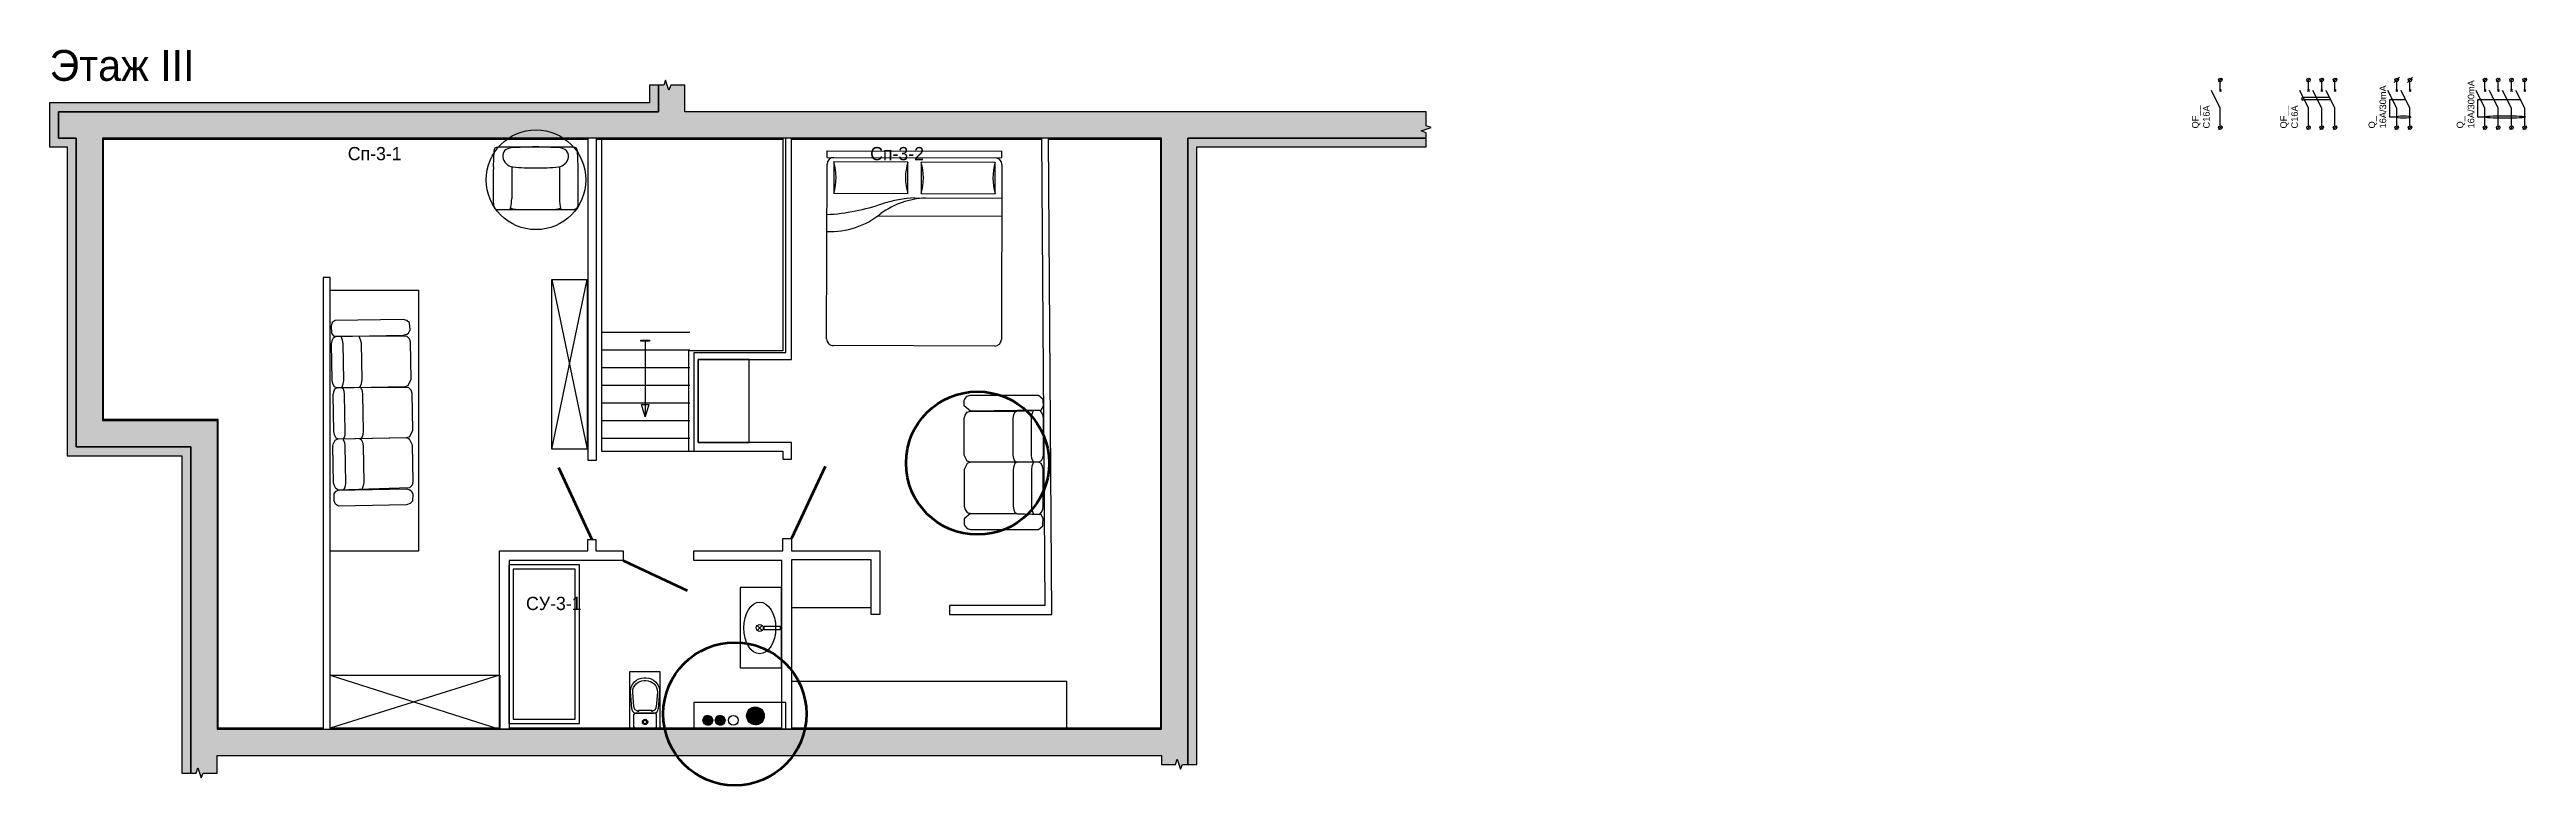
# Model space of a CAD drawing. Header units: millimetres. Extents: x -30052 to 34000, y -8800 to 31005.
# Drawn here: x -600 to 27470, y 22661 to 31005 of the extents above; entities that cross this region are included whole.
import ezdxf

# ---------------------------------------------------------------- set-up
doc = ezdxf.new("R2010")
doc.units = ezdxf.units.MM
doc.layers.get('0').update_dxf_attribs({"color": 14, "lineweight": 40, "true_color": 0x800000})
for name, color, linetype, lineweight, true_color in [('Вентканалы', 4, 'Continuous', 25, 0x00ffff), ('Внутренние_перегородки_штукатурка', 174, 'Continuous', 25, 0x000080), ('Вода_ГВС', 1, 'Continuous', 25, 0xff0000), ('Двери', 94, 'Continuous', 120, 0x008000), ('Канализация', 54, 'Continuous', 25, 0x808000), ('Лестница', 7, 'Continuous', 25, 0x000000), ('Мебель', 252, 'Continuous', 30, 0xa0a0a4), ('Надписи', 7, 'Continuous', 25, 0x000000), ('Наружные стены', 7, 'Continuous', 25, 0x000000), ('Наружные стены (штриховка)', 7, 'Continuous', 25, 0x000000), ('Сантехника_оборудование', 30, 'Continuous', 25, 0xff7f00), ('Технологические отверстия', 252, 'Continuous', 25, 0xa0a0a4), ('Электрика', 7, 'Continuous', 25, 0x000000)]:
    doc.layers.add(name, color=color, linetype=linetype, lineweight=lineweight, true_color=true_color)
doc.styles.add('textstyle188', font='')
doc.styles.add('textstyle191', font='')
doc.styles.add('textstyle193', font='')
doc.styles.add('textstyle194', font='')
doc.styles.add('textstyle247', font='')
doc.styles.add('textstyle88', font='')
doc.styles.add('textstyle90', font='')
doc.styles.add('textstyle91', font='')
doc.styles.get('textstyle188').set_extended_font_data('Liberation Sans')
doc.styles.get('textstyle191').set_extended_font_data('Liberation Sans')
doc.styles.get('textstyle193').set_extended_font_data('Liberation Sans')
doc.styles.get('textstyle194').set_extended_font_data('Liberation Sans')
doc.styles.get('textstyle247').set_extended_font_data('Comfortaa Light')
doc.styles.get('textstyle88').set_extended_font_data('Comfortaa Light')
doc.styles.get('textstyle90').set_extended_font_data('Comfortaa Light')
doc.styles.get('textstyle91').set_extended_font_data('Comfortaa Light')
pattern_1 = [(45, (0, 0), (-0.08838834765, 0.08838834765), [])]

msp = doc.modelspace()

# ---------------------------------------------------------------- texts
at = {"layer": 'Надписи', "attachment_point": 1}
for s, insert, char_height, style in [('Этаж III', (-600, 31000), 350, 'textstyle247'), ('\\H150;Сп-3-1', (2780, 29900), 100, 'textstyle88'), ('\\H150;Сп-3-2', (8700, 29900), 100, 'textstyle91'), ('\\H150;СУ-3-1', (4800, 24800), 100, 'textstyle90')]:
    msp.add_mtext(s, dxfattribs=dict(at, insert=insert, char_height=char_height, style=style))
at = {"layer": 'Электрика', "char_height": 75, "attachment_point": 1, "rotation": 90}
for s, insert, style in [('Q_\\P16А/30mA', (25680, 30110), 'textstyle191'), ('Q_\\P16А/300mA', (26680, 30110), 'textstyle194'), ('QF__\\PC16А', (23680, 30110), 'textstyle188'), ('QF__\\PC16А', (24680, 30110), 'textstyle193')]:
    msp.add_mtext(s, dxfattribs=dict(at, insert=insert, style=style))

# ---------------------------------------------------------------- blocks, each defined once
blk = doc.blocks.new('АВ_1п')
at = {"layer": 'Электрика'}
for p, q in [((120, 580), (80, 540)), ((100, 240), (0, 440)), ((90, 450), (110, 430)), ((110, 450), (90, 430)), ((100, 440), (100, 540)), ((120, 40), (80, 0)), ((100, 40), (100, 240))]:
    blk.add_line(p, q, dxfattribs=at)
for centre in [(100, 560), (100, 20)]:
    blk.add_circle(centre, 20, dxfattribs=at)
blk = doc.blocks.new('АВ_3п')
at = {"layer": 'Электрика'}
for p, q in [((120, 580), (80, 540)), ((270, 580), (230, 540)), ((420, 580), (380, 540)), ((100, 240), (0, 440)), ((40, 360), (20, 350)), ((20, 350), (30, 330)), ((30, 330), (50, 340)), ((340, 360), (40, 360)), ((50, 340), (350, 340)), ((90, 450), (110, 430)), ((110, 450), (90, 430)), ((100, 440), (100, 540)), ((250, 240), (150, 440)), ((240, 450), (260, 430)), ((260, 450), (240, 430)), ((250, 440), (250, 540)), ((400, 240), (300, 440)), ((390, 450), (410, 430)), ((410, 450), (390, 430)), ((400, 440), (400, 540)), ((120, 40), (80, 0)), ((100, 40), (100, 240)), ((270, 40), (230, 0)), ((250, 40), (250, 240)), ((420, 40), (380, 0)), ((400, 40), (400, 240))]:
    blk.add_line(p, q, dxfattribs=at)
for centre in [(100, 560), (250, 560), (400, 560), (100, 20), (250, 20), (400, 20)]:
    blk.add_circle(centre, 20, dxfattribs=at)
blk = doc.blocks.new('УЗО_1ф')
at = {"layer": 'Электрика'}
for p, q in [((130, 590), (70, 530)), ((280, 590), (220, 530)), ((100, 240), (0, 440)), ((20, 140), (20, 340)), ((20, 340), (200, 340)), ((90, 450), (110, 430)), ((110, 450), (90, 430)), ((100, 440), (100, 540)), ((250, 240), (150, 440)), ((240, 450), (260, 430)), ((260, 450), (240, 430)), ((250, 440), (250, 540)), ((90, 140), (20, 140)), ((120, 40), (80, 0)), ((100, 40), (100, 240)), ((270, 40), (230, 0)), ((250, 40), (250, 240))]:
    blk.add_line(p, q, dxfattribs=at)
for centre in [(100, 560), (250, 560), (100, 20), (250, 20)]:
    blk.add_circle(centre, 20, dxfattribs=at)
blk.add_ellipse((175, 140), major_axis=(-85, 0), ratio=0.176471, dxfattribs=at)
blk = doc.blocks.new('УЗО_3ф')
at = {"layer": 'Электрика'}
for p, q in [((120, 580), (80, 540)), ((270, 580), (230, 540)), ((420, 580), (380, 540)), ((570, 580), (530, 540)), ((100, 240), (0, 440)), ((20, 340), (500, 340)), ((20, 140), (20, 340)), ((90, 450), (110, 430)), ((110, 450), (90, 430)), ((100, 440), (100, 540)), ((250, 240), (150, 440)), ((240, 450), (260, 430)), ((260, 450), (240, 430)), ((250, 440), (250, 540)), ((400, 240), (300, 440)), ((390, 450), (410, 430)), ((410, 450), (390, 430)), ((400, 440), (400, 540)), ((550, 240), (450, 440)), ((540, 450), (560, 430)), ((560, 450), (540, 430)), ((550, 440), (550, 540)), ((90, 140), (20, 140)), ((120, 40), (80, 0)), ((100, 40), (100, 240)), ((270, 40), (230, 0)), ((250, 40), (250, 240)), ((420, 40), (380, 0)), ((400, 40), (400, 240)), ((570, 40), (530, 0)), ((550, 40), (550, 240))]:
    blk.add_line(p, q, dxfattribs=at)
for centre in [(100, 560), (250, 560), (400, 560), (550, 560), (100, 20), (250, 20), (400, 20), (550, 20)]:
    blk.add_circle(centre, 20, dxfattribs=at)
blk.add_ellipse((325, 140), major_axis=(-235, 0), ratio=0.06383, dxfattribs=at)
blk = doc.blocks.new('12PBED05')
at = {"layer": 'Мебель', "color": 0, "linetype": 'BYBLOCK'}
for p, q in [((0, 0), (0, 78)), ((3, 78), (0, 78)), ((3, 0), (3, 78)), ((6, 78), (84, 78)), ((21, 39), (21, 78)), ((29, 23), (29, 78)), ((5, 75), (5, 42)), ((19, 75), (5, 75)), ((19, 42), (19, 75)), ((87, 75), (87, 3)), ((5, 42), (19, 42)), ((19, 36), (5, 36)), ((5, 36), (5, 3)), ((19, 3), (19, 36)), ((3, 0), (0, 0)), ((5, 3), (19, 3)), ((84, 0), (6, 0))]:
    blk.add_line(p, q, dxfattribs=at)
for centre, radius, start, end in [((6, 75), 3, 90, 180), ((84, 75), 3, 0, 90), ((12, 99), 25, 253.739795, 286.260205), ((12, 18), 25, 73.739795, 106.260205), ((12, 60), 25, 253.739795, 286.260205), ((57.725806, 45.629032), 36.761918, 182.539782, 216.040311), ((80.795455, 42.454545), 59.895161, 183.306457, 196.942886), ((-63.583333, -5.416667), 92.242509, 3.366461, 19.253404), ((0.75, 1.5), 35.338541, 357.56726, 39.546081), ((6, 3), 3, 180, 270), ((12, -21), 25, 73.739795, 106.260205), ((84, 3), 3, 270, 0)]:
    blk.add_arc(centre, radius, start, end, dxfattribs=at)
blk = doc.blocks.new('12PCOU16')
at = {"color": 0, "linetype": 'BYBLOCK'}
for points in [[(-33.1, 30), (-35.1, 28.4), (-35.1, 27.6), (-35.3, 25.2), (-34.4, 23.3), (-2.8, 22.9), (0, 25.2), (0, 27.6), (0, 27.6), (-0.3, 28.4), (-1.4, 29.5), (-2.9, 30), (-33.1, 30)], [(-30.9, 0), (-30.2, 1.7), (-30, 3.2), (-30, 19.7), (-30.2, 21.2), (-31, 23.3)], [(-23.5, 0), (-2.7, 0), (-1.3, 0.5), (-0.7, 1.7), (0, 3.2), (0, 3.2), (0, 19.6), (-0.4, 21.1), (-1.3, 22.4), (-2.8, 22.9), (-23.5, 22.9)], [(-30.9, 0), (-30.2, -1.7), (-30, -3.2), (-30, -19.7), (-30.2, -21.2), (-31, -23.2)], [(-23.5, 0), (-2.7, 0), (-1.3, -0.5), (-0.7, -1.7), (0, -3.2), (0, -3.2), (0, -19.6), (-0.4, -21.1), (-1.3, -22.4), (-2.8, -22.9), (-23.5, -22.9)], [(-33.1, -30), (-35.1, -28.4), (-35.1, -27.6), (-35.3, -25.2), (-34.4, -23.3), (-2.8, -22.9), (0, -25.2), (0, -27.6), (0, -27.6), (-0.3, -28.4), (-1.4, -29.5), (-2.9, -30), (-33.1, -30)]]:
    blk.add_lwpolyline(points, dxfattribs=at)
for points in [[(-23.5, 0), (-22.6, 0.5), (-22.1, 1.7), (-21.9, 3.2), (-21.9, 19.6), (-22.1, 21.2), (-22.6, 22.4), (-23.5, 22.9), (-33.6, 23.3), (-34.5, 22.2), (-35.1, 20.9), (-35.3, 19.6), (-35.2, 3.2), (-34.9, 1.8), (-34.3, 0.6), (-33.3, 0)], [(-23.5, 0), (-22.6, -0.5), (-22.1, -1.7), (-21.9, -3.2), (-21.9, -19.6), (-22.1, -21.2), (-22.6, -22.4), (-23.5, -22.9), (-33.6, -23.3), (-34.5, -22.2), (-35.1, -20.9), (-35.3, -19.6), (-35.2, -3.2), (-34.9, -1.8), (-34.3, -0.6), (-33.3, 0)]]:
    blk.add_lwpolyline(points, close=True, dxfattribs=at)
blk = doc.blocks.new('12PCOU17')
at = {"layer": 'Мебель', "color": 0, "linetype": 'BYBLOCK'}
for points in [[(-1.9, 11.9), (-1.7, 11.9), (-0.3, 14.7), (-0.3, 31.1), (-0.7, 32.6), (-1.9, 33.8), (-33.6, 34.3), (-34.8, 33.6), (-35.4, 32.4), (-35.7, 31), (-35.7, 14.7), (-35.4, 13.4), (-34.7, 12), (-33.4, 11.4), (-3, 11.4), (-1.7, 11.9)], [(-34.7, 34.7), (-33.7, 34.3), (-3.3, 34.3), (-1.8, 34.8), (-1.1, 35.2), (-0.4, 36.6), (-0.6, 39.8), (-1.7, 40.9), (-3.3, 41.4), (-33.7, 41.4), (-35, 40.5), (-35.6, 39), (-35.5, 35.8), (-34.7, 34.7)], [(-31.2, 11.4), (-31.1, 11.8), (-30.6, 13.1), (-30.4, 14.6), (-30.4, 31.1), (-30.6, 32.6), (-31.1, 33.9), (-31.8, 34.3)], [(-23.8, 11.4), (-23, 11.9), (-22.5, 13.1), (-22.2, 14.7), (-22.2, 31.1), (-22.5, 32.6), (-23, 33.8), (-23.1, 34.3)], [(-1.5, -11), (-1.3, -11), (0, -8.2), (0, 8.2), (-0.4, 9.7), (-1.5, 11), (-33.3, 11.4), (-34.5, 10.8), (-35.1, 9.5), (-35.3, 8.1), (-35.3, -8.1), (-35.1, -9.5), (-34.3, -10.9), (-33.1, -11.4), (-2.7, -11.4), (-1.3, -11)], [(-30.9, -11.4), (-30.7, -11), (-30.2, -9.8), (-30.1, -8.3), (-30.1, 8.3), (-30.2, 9.8), (-30.7, 11), (-31.5, 11.4)], [(-23.5, -11.4), (-22.6, -11), (-22.1, -9.7), (-21.9, -8.2), (-21.9, 8.2), (-22.1, 9.7), (-22.6, 11), (-22.8, 11.4)], [(-1.9, -11.9), (-1.7, -11.9), (-0.3, -14.7), (-0.3, -31.1), (-0.7, -32.6), (-1.9, -33.8), (-33.6, -34.3), (-34.8, -33.6), (-35.4, -32.4), (-35.7, -31), (-35.7, -14.7), (-35.4, -13.4), (-34.7, -12), (-33.4, -11.4), (-3, -11.4), (-1.7, -11.9)], [(-31.2, -11.4), (-31.1, -11.8), (-30.6, -13.1), (-30.4, -14.6), (-30.4, -31.1), (-30.6, -32.6), (-31.1, -33.9), (-31.8, -34.3)], [(-23.8, -11.4), (-23, -11.9), (-22.5, -13.1), (-22.2, -14.7), (-22.2, -31.1), (-22.5, -32.6), (-23, -33.8), (-23.1, -34.3)], [(-34.7, -34.7), (-33.7, -34.3), (-3.3, -34.3), (-1.8, -34.8), (-1.1, -35.2), (-0.4, -36.6), (-0.6, -39.8), (-1.7, -40.9), (-3.3, -41.4), (-33.7, -41.4), (-35, -40.5), (-35.6, -39), (-35.5, -35.8), (-34.7, -34.7)]]:
    blk.add_lwpolyline(points, dxfattribs=at)
blk = doc.blocks.new('Унитаз')
at = {"layer": 'Сантехника_оборудование'}
blk.add_line((-170, -100), (-170, 100), dxfattribs=at)
for points in [[(-220, -150), (-415, -165, -0.41421356), (-570, -10), (-570, 10, -0.41421356), (-415, 165), (-220, 150)], [(-242.5, -127.5), (-408.25, -140.25, -0.41421356), (-540, -8.5), (-540, 8.5, -0.41421356), (-408.25, 140.25), (-242.5, 127.5)]]:
    blk.add_lwpolyline(points, format="xyb", dxfattribs=at)
blk.add_lwpolyline([(-200, 85), (-190, 85), (-190, 75), (-200, 75), (-200, -75), (-190, -75), (-190, -85), (-200, -85)], dxfattribs=at)
blk.add_lwpolyline([(-170, -100), (-170, -110, 0.41421356), (-150, -130), (-20, -130, 0.41421356), (0, -110), (0, 110, 0.41421356), (-20, 130), (-150, 130, 0.41421356), (-170, 110), (-170, 100)], format="xyb", close=True, dxfattribs=at)
for radius in [30, 20]:
    blk.add_circle((-70, 0), radius, dxfattribs=at)
for centre, radius, start, end in [((-242.5, 85), 42.5, 0, 90), ((-220, 100), 50, 0, 90), ((-242.5, -85), 42.5, 270, 0), ((-220, -100), 50, 270, 0)]:
    blk.add_arc(centre, radius, start, end, dxfattribs=at)
blk = doc.blocks.new('12PSTG23')
at = {"color": 0, "linetype": 'BYBLOCK'}
for p, q in [((-27.8, 16.8), (-27.8, -17)), ((-19, 18.8), (-26.1, 18.6)), ((0, -17.2), (0, 17.2)), ((-19.1, 10.5), (-4.8, 10.5)), ((-19.1, -10.8), (-4.8, -10.8)), ((-26.1, -18.8), (-19, -19))]:
    blk.add_line(p, q, dxfattribs=at)
for centre, radius, start, end in [((-26, 16.8), 1.8, 91.8311, 180), ((-22.7, 10.5), 4.71, 139.8485, 176.9945), ((-23.7, 10.6), 3.95, 36.8273, 132.2407), ((-23.3, 9.7), 4.35, 4.9731, 49.1543), ((-10.4, -424.9), 443.8, 88.8953, 91.1047), ((-4.8, 28.7), 18.2, 270, 285.1852), ((-1.8, 17), 1.79, 4.3634, 92.114), ((755.3, -22.3), 783.5, 177.5833, 178.3782), ((-133.8, 0.1), 115.3, 359.8882, 4.9731), ((-3.5, 9), 3.47, 358.3622, 36.1615), ((755.3, 22), 783.5, 181.6218, 182.4167), ((-22.7, -10.8), 4.71, 183.0055, 220.1515), ((-23.3, -10), 4.35, 310.8457, 355.0269), ((-133.8, -0.3), 115.3, 355.0269, 0.1118), ((-4.8, -29), 18.2, 74.8148, 90), ((-3.5, -9.2), 3.47, 323.8385, 1.6378), ((-26, -17), 1.8, 180, 268.5167), ((-23.7, -10.9), 3.95, 227.7593, 323.1727), ((-10.3, 228.1), 247.2, 267.9981, 271.9677), ((-1.7, -17.2), 1.73, 265.8714, 1.6836)]:
    blk.add_arc(centre, radius, start, end, dxfattribs=at)

# ---------------------------------------------------------------- hatches: boundary and pattern name
at = {"layer": 'Вентканалы'}
h = msp.add_hatch(dxfattribs=at)
h.set_pattern_fill('ANSI31', color=256, scale=15, angle=90, style=0)
h.set_pattern_definition(pattern_1)
edge = h.paths.add_edge_path()
edge.add_arc((6860, 23400), 55, 0, 360)
h = msp.add_hatch(dxfattribs=at)
h.set_pattern_fill('ANSI31', color=256, scale=15, angle=90, style=0)
h.set_pattern_definition(pattern_1)
edge = h.paths.add_edge_path()
edge.add_arc((7000, 23400), 55, 0, 360)
h = msp.add_hatch(dxfattribs=at)
h.set_pattern_fill('ANSI31', color=256, scale=15, angle=90, style=0)
h.set_pattern_definition(pattern_1)
edge = h.paths.add_edge_path()
edge.add_arc((7400, 23450), 100, 0, 360)
at = {"layer": 'Наружные стены (штриховка)'}
h = msp.add_hatch(dxfattribs=at)
h.set_pattern_fill('ANSI31', color=256, scale=5, angle=30, style=0)
h.set_pattern_definition(pattern_1)
h.paths.add_polyline_path([(1000, 22800), (1000, 26500), (-300, 26500), (-300, 30000), (-500, 30000), (-500, 30300), (6300, 30300), (6300, 30600), (6200, 30600), (6200, 30400), (-600, 30400), (-600, 29900), (-400, 29900), (-400, 26400), (900, 26400), (900, 22800)])
h = msp.add_hatch(dxfattribs=at)
h.set_pattern_fill('ANSI31', color=256, scale=7.5, angle=15, style=0)
h.set_pattern_definition(pattern_1)
h.paths.add_polyline_path([(1000, 22800), (1060, 22800), (1080, 22860), (1118, 22746), (1140, 22800), (1300, 22800), (1300, 23000), (12000, 23000), (12000, 22900), (12160, 22900), (12180, 22960), (12218, 22846), (12240, 22900), (12300, 22900), (12300, 30000), (15000, 30000), (15000, 30060), (14943, 30082), (15057, 30120), (15000, 30140), (15000, 30300), (6600, 30300), (6600, 30600), (6440, 30600), (6419, 30546), (6381, 30660), (6360, 30600), (6300, 30600), (6300, 30300), (-500, 30300), (-500, 30000), (-300, 30000), (-300, 26500), (1000, 26500)])
h.paths.add_polyline_path([(1300, 23300), (12000, 23300), (12000, 30000), (0, 30000), (0, 26800), (1300, 26800)])
h = msp.add_hatch(dxfattribs=at)
h.set_pattern_fill('ANSI31', color=256, scale=5, angle=30, style=0)
h.set_pattern_definition(pattern_1)
h.paths.add_polyline_path([(12400, 22900), (12400, 29900), (15000, 29900), (15000, 30000), (12300, 30000), (12300, 22900)])

# ---------------------------------------------------------------- linework, layer by layer
at = {"linetype": 'Continuous', "lineweight": 100}
for centre in [(9917, 26316), (7166, 23472)]:
    msp.add_circle(centre, 811, dxfattribs=at)
at = {"layer": 'Вентканалы'}
for centre, radius in [((6860, 23400), 55), ((7000, 23400), 55), ((7400, 23450), 100)]:
    msp.add_circle(centre, radius, dxfattribs=at)
at = {"layer": 'Внутренние_перегородки_штукатурка'}
for points in [[(10, 26810), (10, 29990), (5500, 29990)], [(5600, 29990), (7710, 29990)], [(7810, 29990), (10640, 29990)], [(10720, 29990), (11990, 29990), (11990, 23310), (7810, 23310)], [(2500, 23310), (1310, 23310), (1310, 26810), (10, 26810)], [(4500, 23310), (2580, 23310)], [(7700, 23310), (4610, 23310)]]:
    msp.add_lwpolyline(points, dxfattribs=at)
for points in [[(5500, 30000), (5500, 26350), (5600, 26350), (5600, 30000)], [(7710, 30000), (7710, 27590), (6640, 27590), (6640, 26450), (7710, 26450), (7710, 26360), (7810, 26360), (7810, 26550), (6750, 26550), (6750, 27490), (7810, 27490), (7810, 30000)], [(10640, 30000), (10680, 24700), (9600, 24700), (9600, 24610), (9600, 24600), (10760, 24600), (10720, 30000)], [(2580, 23300), (2580, 28420), (2500, 28420), (2500, 23300)], [(4500, 23300), (4500, 25320), (5500, 25320), (5500, 25450), (5590, 25450), (5590, 25320), (5900, 25320), (5900, 25210), (4610, 25210), (4610, 23300)], [(7700, 23300), (7700, 25210), (6700, 25210), (6700, 25320), (7710, 25320), (7710, 25460), (7810, 25460), (7810, 25320), (8810, 25320), (8810, 24600), (8710, 24600), (8710, 25220), (7810, 25220), (7810, 23300)]]:
    msp.add_lwpolyline(points, close=True, dxfattribs=at)
at = {"layer": 'Вода_ГВС'}
msp.add_circle((6850, 23400), 20.1, dxfattribs=at)
at = {"layer": 'Двери'}
for p, q in [((5550, 25445), (5170, 26261)), ((8190, 26276), (7810, 25460)), ((5900, 25210), (6625, 24872))]:
    msp.add_line(p, q, dxfattribs=at)
at = {"layer": 'Канализация'}
msp.add_circle((7150, 23400), 55, dxfattribs=at)
at = {"layer": 'Лестница'}
for p, q in [((5655, 27800), (6655, 27800)), ((5655, 27600), (6655, 27600)), ((5655, 27400), (6655, 27400)), ((5655, 27200), (6655, 27200)), ((5655, 27000), (6655, 27000)), ((5655, 26800), (6655, 26800)), ((5655, 26600), (6655, 26600))]:
    msp.add_line(p, q, dxfattribs=at)
msp.add_lwpolyline([(5655, 30000), (5655, 26450), (6705, 26450), (6705, 27570), (7745, 27570), (7745, 30000)], close=True, dxfattribs=at)
msp.add_lwpolyline([(6150, 27700), (6100, 27700), (6100, 27710), (6200, 27710), (6200, 27700), (6150, 27700), (6150, 26840), (6110, 26980), (6190, 26980), (6150, 26840)], dxfattribs=at)
at = {"layer": 'Мебель', "linetype": 'Continuous'}
for points in [[(5492, 26473), (5092, 26473), (5092, 28396), (5492, 28396)], [(2580, 28278), (3580, 28278), (3580, 25318), (2580, 25318)], [(2580, 23310), (2580, 23910), (4503, 23910), (4503, 23310)]]:
    msp.add_lwpolyline(points, close=True, dxfattribs=at)
for points in [[(5092, 28396), (5492, 26473), (5092, 26473), (5492, 28396)], [(2580, 23910), (4500, 23300), (4500, 23910), (2580, 23310)]]:
    msp.add_lwpolyline(points, dxfattribs=at)
at = {"layer": 'Мебель'}
for points in [[(6750, 27490), (6750, 26550), (7330, 26550), (7330, 27490)], [(7810, 25220), (7810, 24680), (8710, 24680), (8710, 25220)], [(7810, 23840), (7810, 23310), (10930, 23310), (10930, 23840)]]:
    msp.add_lwpolyline(points, close=True, dxfattribs=at)
at = {"layer": 'Мебель', "linetype": 'Continuous'}
msp.add_circle((4913, 29528), 565, dxfattribs=at)
at = {"layer": 'Наружные стены'}
for points in [[(1000, 22800), (1000, 26500), (-300, 26500), (-300, 30000), (-500, 30000), (-500, 30300), (6300, 30300), (6300, 30600), (6200, 30600), (6200, 30400), (-600, 30400), (-600, 29900), (-400, 29900), (-400, 26400), (900, 26400), (900, 22800)], [(1000, 22800), (1060, 22800), (1080, 22860), (1118, 22746), (1140, 22800), (1300, 22800), (1300, 23000), (12000, 23000), (12000, 22900), (12160, 22900), (12180, 22960), (12218, 22846), (12240, 22900), (12300, 22900), (12300, 30000), (15000, 30000), (15000, 30060), (14943, 30082), (15057, 30120), (15000, 30140), (15000, 30300), (6600, 30300), (6600, 30600), (6440, 30600), (6419, 30543), (6381, 30657), (6360, 30600), (6300, 30600), (6300, 30300), (-500, 30300), (-500, 30000), (-300, 30000), (-300, 26500), (1000, 26500)], [(1300, 23300), (12000, 23300), (12000, 30000), (0, 30000), (0, 26800), (1300, 26800)], [(12400, 22900), (12400, 29900), (15000, 29900), (15000, 30000), (12300, 30000), (12300, 22900)]]:
    msp.add_lwpolyline(points, close=True, dxfattribs=at)
at = {"layer": 'Сантехника_оборудование'}
for p, q in [((7477, 24419), (7420, 24476)), ((7420, 24419), (7477, 24476))]:
    msp.add_line(p, q, dxfattribs=at)
at = {"layer": 'Сантехника_оборудование', "linetype": 'Continuous'}
msp.add_lwpolyline([(4605, 25163), (4605, 23363), (5405, 23363), (5405, 25163)], close=True, dxfattribs=at)
for points in [[(4655, 25113), (4655, 23413), (5355, 23413), (5355, 25113), (4655, 25113)], [(7696, 24905), (7226, 24905), (7226, 23995), (7696, 23995), (7696, 24905)], [(6317, 23955), (6317, 23310), (5977, 23310), (5977, 23955), (6317, 23955)]]:
    msp.add_lwpolyline(points, dxfattribs=at)
at = {"layer": 'Сантехника_оборудование'}
msp.add_lwpolyline([(7681, 24427), (7499, 24427), (7499, 24467), (7681, 24467)], close=True, dxfattribs=at)
msp.add_circle((7449, 24447), 40, dxfattribs=at)
msp.add_ellipse((7449, 24447), major_axis=(0, 293), ratio=0.613717, dxfattribs=at)
at = {"layer": 'Технологические отверстия'}
msp.add_lwpolyline([(7745, 23300), (7745, 23600), (6700, 23600), (6700, 23300)], close=True, dxfattribs=at)

# ---------------------------------------------------------------- block references
at = {"layer": 'Мебель'}
for name, p, xscale, yscale, rotation in [('12PSTG23', (4912, 29193), 25.400000000000002, 25.400000000000002, 270.00988540133335), ('12PBED05', (8212, 29858), 25.399999999999988, 25.399999999999988, 269.8496426087407), ('12PCOU17', (3512, 26896), 25.4, 25.4, 1.0238624802089393), ('12PCOU16', (9765, 26325), 25.4, -25.4, 180.00000000000003)]:
    msp.add_blockref(name, p, dxfattribs=dict(at, xscale=xscale, yscale=yscale, rotation=rotation))
at = {"layer": 'Сантехника_оборудование', "rotation": 270}
msp.add_blockref('Унитаз', (6149, 23311), dxfattribs=at)
at = {"layer": 'Электрика'}
for name, p in [('АВ_1п', (23900, 30100)), ('АВ_3п', (24900, 30100)), ('УЗО_1ф', (25900, 30100)), ('УЗО_3ф', (26900, 30100))]:
    msp.add_blockref(name, p, dxfattribs=at)

msp.set_redraw_order([(e.dxf.handle, doc.entitydb.next_handle()) for e in msp.query("TEXT MTEXT ATTDEF DIMENSION ARC_DIMENSION")])  # texts and dimensions are drawn at this point

doc.saveas('drawing.dxf')
